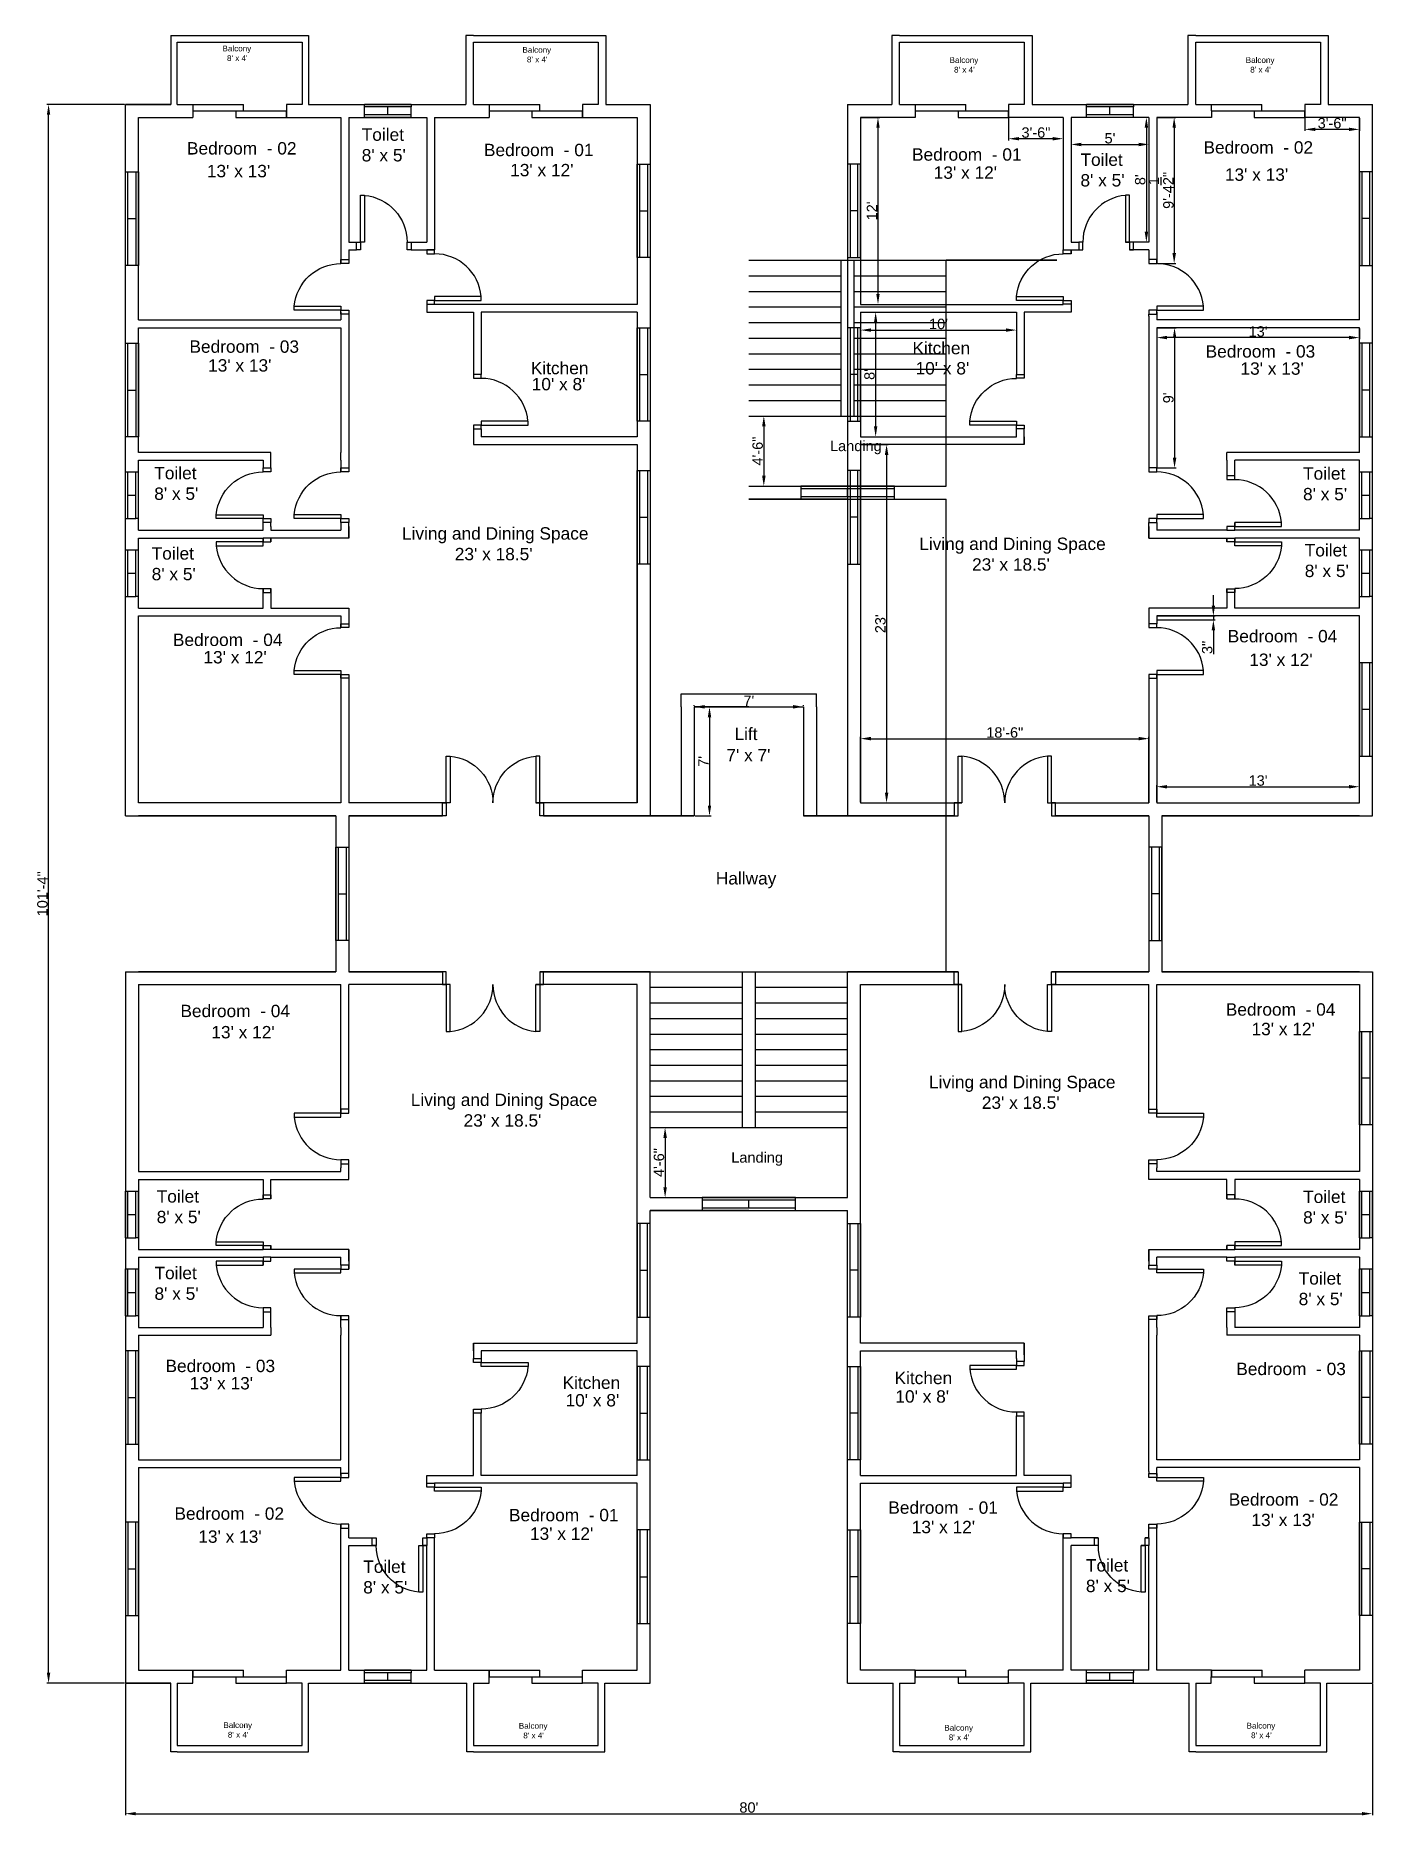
# Model space of a CAD drawing. Header units: inches. Extents: x 61297 to 163996, y 9483 to 32239.
# Drawn here: x 72925 to 73954, y 11043 to 12414 of the extents above; entities that cross this region are included whole.
import ezdxf

# ---------------------------------------------------------------- set-up
doc = ezdxf.new("R2010")
doc.units = ezdxf.units.IN
for name, color, linetype in [('door', 80, 'Continuous'), ('Doors', 230, 'Continuous'), ('Toiler Window', 30, 'Continuous'), ('Windows', 30, 'Continuous')]:
    doc.layers.add(name, color=color, linetype=linetype)
doc.styles.get("Standard").update_dxf_attribs({"font": 'arial.ttf'})
doc.dimstyles.new('ISO-25', dxfattribs={"dimtxt": 8, "dimasz": 8, "dimexe": 1.25, "dimexo": 0.625, "dimtad": 1, "dimlunit": 4, "dimtxsty": 'Standard', "dimcen": 2.5, "dimadec": 0, "dimazin": 0, "dimtfac": 1, "dimtmove": 0, "dimatfit": 3, "dimfxl": 1, "dimarcsym": 0})

msp = doc.modelspace()

# ---------------------------------------------------------------- texts
at = {"attachment_point": 1}
for s, width, gutter_width, heights, insert, char_height in [("Balcony\\P  8' x 4'", 24.54438, 22.24, [14.054], (73068.803, 12406.334), 4.4479), ("Balcony\\P  8' x 4'", 24.23379, 22.24, [14.054], (73299.695, 12405.269), 4.4479), ("Balcony\\P  8' x 4'", 115.87872, 22.24, [14.054], (73628.515, 12397.391), 4.4479), ("Balcony\\P  8' x 4'", 115.87872, 22.24, [14.054], (73856.515, 12397.391), 4.4479), ("Toilet\\P8' x 5'", 248.33103, 47.66, [30.118], (73175.959, 12342.529), 9.532), ('Bedroom  - 02', 248.33103, 47.66, [30.118], (73041.429, 12331.97), 9.53198), ('Bedroom  - 01', 248.33103, 47.66, [30.118], (73270.045, 12330.697), 9.53198), ('Bedroom  - 01', 248.33103, 47.66, [30.118], (73599.591, 12327.212), 9.53198), ('Bedroom  - 02', 248.33103, 47.66, [30.118], (73823.973, 12332.683), 9.53198), ("13' x 13'", 248.33103, 47.66, [30.118], (73056.756, 12314.462), 9.532), ("13' x 12'", 248.33103, 47.66, [30.118], (73290.25, 12315.209), 9.532), ("13' x 12'", 248.33103, 47.66, [30.118], (73616.313, 12313.269), 9.532), ("Toilet\\P8' x 5'", 248.33103, 47.66, [30.118], (73729.273, 12323.219), 9.532), ("13' x 13'", 248.33103, 47.66, [30.118], (73840.437, 12311.727), 9.532), ('Bedroom  - 03', 248.33103, 47.66, [30.118], (73043.339, 12179.266), 9.53198), ('^IKitchen', 248.33103, 47.66, [30.118], (73561.819, 12178.128), 9.532), ('Bedroom  - 03', 248.33103, 47.66, [30.118], (73825.622, 12175.56), 9.53198), ("13' x 13'", 248.33103, 47.66, [30.118], (73057.717, 12164.781), 9.532), ('^IKitchen', 248.33103, 47.66, [30.118], (73268.005, 12162.714), 9.532), ("10' x 8'", 248.33103, 47.66, [30.118], (73602.318, 12162.572), 9.532), ("13' x 13'", 248.33103, 47.66, [30.118], (73852.451, 12162.358), 9.532), ("10' x 8'", 248.33103, 47.66, [30.118], (73306.828, 12150.324), 9.532), ("Toilet\\P8' x 5'", 248.33103, 47.66, [30.118], (73016.252, 12081.847), 9.532), ("Toilet\\P8' x 5'", 248.33103, 47.66, [30.118], (73900.625, 12081.522), 9.532), ("Living and Dining Space\\P           23' x 18.5'", 248.33103, 47.66, [30.118], (73605.138, 12027.337), 9.53198), ("Toilet\\P8' x 5'", 248.33103, 47.66, [30.118], (73901.929, 12022.393), 9.532), ("Toilet\\P8' x 5'", 248.33103, 47.66, [30.118], (73014.271, 12019.939), 9.532), ('Bedroom  - 04', 248.33103, 47.66, [30.118], (73030.605, 11953.419), 9.53198), ('Bedroom  - 04', 248.33103, 47.66, [30.118], (73842.65, 11956.227), 9.53198), ("13' x 12'", 248.33103, 47.66, [30.118], (73054.106, 11940.006), 9.532), ("13' x 12'", 248.33103, 47.66, [30.118], (73859.256, 11938.061), 9.532), ('Lift', 248.33103, 47.66, [30.118], (73462.923, 11880.967), 9.532), ("7' x 7'", 248.33103, 47.66, [30.118], (73456.67, 11864.558), 9.532), ('Hallway', 248.33103, 47.66, [30.118], (73448.548, 11769.709), 9.532), ('Bedroom  - 04', 248.33103, 47.66, [30.118], (73036.398, 11667.534), 9.53198), ('Bedroom  - 04', 248.33103, 47.66, [30.118], (73841.168, 11668.682), 9.53198), ("13' x 12'", 248.33103, 47.66, [30.118], (73860.971, 11653.646), 9.532), ("13' x 12'", 248.33103, 47.66, [30.118], (73060.206, 11651.202), 9.532), ("Toilet\\P8' x 5'", 248.33103, 47.66, [30.118], (73018.14, 11524.727), 9.532), ("Toilet\\P8' x 5'", 248.33103, 47.66, [30.118], (73900.665, 11524.416), 9.532), ("Toilet\\P8' x 5'", 248.33103, 47.66, [30.118], (73016.436, 11465.713), 9.532), ("Toilet\\P8' x 5'", 248.33103, 47.66, [30.118], (73897.266, 11461.567), 9.532), ('Bedroom  - 03', 248.33103, 47.66, [30.118], (73024.902, 11394.146), 9.53198), ('Bedroom  - 03', 248.33103, 47.66, [30.118], (73849.215, 11391.849), 9.53198), ("13' x 13", 248.33103, 47.66, [30.118], (73043.56, 11380.803), 9.532), ("13' x 13'", 248.33103, 47.66, [30.118], (73043.56, 11380.803), 9.532), ('^IKitchen', 248.33103, 47.66, [30.118], (73292.416, 11381.228), 9.532), ('^IKitchen', 248.33103, 47.66, [30.118], (73547.993, 11384.867), 9.532), ("10' x 8'", 248.33103, 47.66, [30.118], (73332.869, 11367.703), 9.532), ("10' x 8'", 248.33103, 47.66, [30.118], (73586.797, 11370.607), 9.532), ('Bedroom  - 01', 248.33103, 47.66, [30.118], (73581.341, 11285.022), 9.53198), ('Bedroom  - 02', 248.33103, 47.66, [30.118], (73843.467, 11291.273), 9.53198), ('Bedroom  - 02', 248.33103, 47.66, [30.118], (73031.801, 11280.427), 9.53198), ('Bedroom  - 01', 248.33103, 47.66, [30.118], (73289.326, 11279.25), 9.53198), ("13' x 12'", 248.33103, 47.66, [30.118], (73599.41, 11270.064), 9.532), ("13' x 13'", 248.33103, 47.66, [30.118], (73860.88, 11275.513), 9.532), ("13' x 13'", 248.33103, 47.66, [30.118], (73050.169, 11262.681), 9.532), ("13' x 12'", 248.33103, 47.66, [30.118], (73305.49, 11264.932), 9.532), ("Toilet\\P8' x 5'", 248.33103, 47.66, [30.118], (73733.475, 11240.546), 9.532), ("Toilet\\P8' x 5'", 248.33103, 47.66, [30.118], (73177.115, 11239.511), 9.532), ("Balcony\\P  8' x 4'", 22.26537, 22.24, [14.054], (73069.479, 11114.931), 4.4479), ("Balcony\\P  8' x 4'", 26.02852, 22.24, [14.054], (73296.896, 11114.371), 4.4479), ("Balcony\\P  8' x 4'", 23.49827, 22.24, [14.054], (73624.479, 11112.901), 4.4479), ("Balcony\\P  8' x 4'", 115.87872, 22.24, [14.054], (73857.162, 11114.497), 4.4479)]:
    msp.add_mtext_dynamic_manual_height_columns(s, width=width, gutter_width=gutter_width, heights=heights, dxfattribs=dict(at, insert=insert, char_height=char_height))
for s, insert, char_height, width in [('Landing\\P\\P         ', (73536.481, 12101.965), 8, 125.21501), ("Living and Dining Space\\P           23' x 18.5'\\P", (73206.932, 12035.348), 9.53198, 149.19344), ("Living and Dining Space\\P           23' x 18.5'\\P", (73612.643, 11612.807), 9.53198, 149.19344), ("Living and Dining Space\\P           23' x 18.5'\\P", (73213.723, 11599.108), 9.53198, 149.19344), ('Landing\\P\\P         ', (73460.481, 11553.965), 8, 125.21501)]:
    msp.add_mtext(s, dxfattribs=dict(at, insert=insert, char_height=char_height, width=width))

# ---------------------------------------------------------------- blocks, each defined once
blk = doc.blocks.new('Door_Sing')
at = {"layer": 'Doors'}
for points in [[(-3, 6), (-3, 42), (-6, 42), (-6, 6), (-3, 6)], [(-39, 0), (-39, 6), (-42, 6), (-42, 0), (-39, 0)]]:
    blk.add_lwpolyline(points, dxfattribs=at)
blk.add_lwpolyline([(-3, 0), (0, 0), (0, 6), (-3, 6)], close=True, dxfattribs=at)
blk.add_arc((-2.8, 6), 36.1, 95.0198, 180, dxfattribs=at)
blk = doc.blocks.new('Window_Large')
at = {"layer": 'Windows'}
for p, q in [((72, 10), (0, 10)), ((0, 10), (0, 0)), ((72, 8), (0, 8)), ((0, 2), (72, 2)), ((0, 0), (72, 0)), ((36, 8), (36, 2)), ((72, 0), (72, 10))]:
    blk.add_line(p, q, dxfattribs=at)
blk = doc.blocks.new('*D282')
at = {"color": 0, "lineweight": -2, "transparency": 16777216}
for p, q in [((73398.6, 11573), (73410.8, 11573)), ((73409.5, 11565), (73409.5, 11527)), ((73398.6, 11519), (73410.8, 11519))]:
    blk.add_line(p, q, dxfattribs=at)
at = {"color": 0, "transparency": 16777216}
for points in [[(73408.2, 11565), (73410.9, 11565), (73409.5, 11573)], [(73408.2, 11527), (73410.9, 11527), (73409.5, 11519)]]:
    blk.add_solid(points, dxfattribs=at)
at = {"color": 0, "transparency": 16777216, "insert": (73404.8, 11546), "char_height": 8, "attachment_point": 5, "rotation": 90}
blk.add_mtext('4\'-6"', dxfattribs=at)
blk = doc.blocks.new('*D284')
at = {"color": 0, "lineweight": -2, "transparency": 16777216}
for p, q in [((73560.6, 12351), (73574.7, 12351)), ((73573.4, 12343), (73573.4, 12215)), ((73560.6, 12207), (73574.7, 12207))]:
    blk.add_line(p, q, dxfattribs=at)
at = {"color": 0, "transparency": 16777216}
for points in [[(73572.1, 12343), (73574.7, 12343), (73573.4, 12351)], [(73572.1, 12215), (73574.7, 12215), (73573.4, 12207)]]:
    blk.add_solid(points, dxfattribs=at)
at = {"color": 0, "transparency": 16777216, "insert": (73568.8, 12279), "char_height": 8, "attachment_point": 5, "rotation": 90}
blk.add_mtext("12'", dxfattribs=at)
blk = doc.blocks.new('*D285')
at = {"color": 0, "lineweight": -2, "transparency": 16777216}
for p, q in [((73674, 12350.4), (73674, 12333.3)), ((73716, 12350.4), (73716, 12333.3)), ((73708, 12334.6), (73682, 12334.6))]:
    blk.add_line(p, q, dxfattribs=at)
at = {"color": 0, "transparency": 16777216}
for points in [[(73682, 12335.9), (73682, 12333.3), (73674, 12334.6)], [(73708, 12335.9), (73708, 12333.3), (73716, 12334.6)]]:
    blk.add_solid(points, dxfattribs=at)
at = {"color": 0, "transparency": 16777216, "insert": (73695, 12339.3), "char_height": 8, "attachment_point": 5}
blk.add_mtext('3\'-6"', dxfattribs=at)
blk = doc.blocks.new('*D286')
at = {"color": 0, "lineweight": -2, "transparency": 16777216}
for p, q in [((73902, 12350.4), (73902, 12340.6)), ((73936, 12341.8), (73910, 12341.8)), ((73944, 12350.4), (73944, 12340.6))]:
    blk.add_line(p, q, dxfattribs=at)
at = {"color": 0, "transparency": 16777216}
for points in [[(73910, 12343.1), (73910, 12340.5), (73902, 12341.8)], [(73936, 12343.1), (73936, 12340.5), (73944, 12341.8)]]:
    blk.add_solid(points, dxfattribs=at)
at = {"color": 0, "transparency": 16777216, "insert": (73923, 12346.5), "char_height": 8, "attachment_point": 5}
blk.add_mtext('3\'-6"', dxfattribs=at)
blk = doc.blocks.new('*D287')
at = {"color": 0, "lineweight": -2, "transparency": 16777216}
for p, q in [((73788.6, 12351), (73802.7, 12351)), ((73801.4, 12343), (73801.4, 12246.5)), ((73788.6, 12238.5), (73802.7, 12238.5))]:
    blk.add_line(p, q, dxfattribs=at)
at = {"color": 0, "transparency": 16777216}
for points in [[(73800.1, 12343), (73802.8, 12343), (73801.4, 12351)], [(73800.1, 12246.5), (73802.8, 12246.5), (73801.4, 12238.5)]]:
    blk.add_solid(points, dxfattribs=at)
at = {"color": 0, "transparency": 16777216, "insert": (73791.4, 12294.8), "char_height": 8, "attachment_point": 5, "rotation": 90}
blk.add_mtext('9\'-4{\\H1x;\\S1/2;}"', dxfattribs=at)
blk = doc.blocks.new('*D288')
at = {"color": 0, "lineweight": -2, "transparency": 16777216}
for p, q in [((73560.6, 12201), (73572.8, 12201)), ((73571.6, 12193), (73571.6, 12113)), ((73560.6, 12105), (73572.8, 12105))]:
    blk.add_line(p, q, dxfattribs=at)
at = {"color": 0, "transparency": 16777216}
for points in [[(73570.3, 12193), (73572.9, 12193), (73571.6, 12201)], [(73570.3, 12113), (73572.9, 12113), (73571.6, 12105)]]:
    blk.add_solid(points, dxfattribs=at)
at = {"color": 0, "transparency": 16777216, "insert": (73566.9, 12153), "char_height": 8, "attachment_point": 5, "rotation": 90}
blk.add_mtext("8'", dxfattribs=at)
blk = doc.blocks.new('*D289')
at = {"color": 0, "lineweight": -2, "transparency": 16777216}
for p, q in [((73560, 12200.4), (73560, 12186)), ((73568, 12187.2), (73672, 12187.2)), ((73680, 12200.4), (73680, 12186))]:
    blk.add_line(p, q, dxfattribs=at)
at = {"color": 0, "transparency": 16777216}
for points in [[(73568, 12188.5), (73568, 12185.9), (73560, 12187.2)], [(73672, 12188.5), (73672, 12185.9), (73680, 12187.2)]]:
    blk.add_solid(points, dxfattribs=at)
at = {"color": 0, "transparency": 16777216, "insert": (73620, 12191.9), "char_height": 8, "attachment_point": 5}
blk.add_mtext("10'", dxfattribs=at)
blk = doc.blocks.new('*D290')
at = {"color": 0, "lineweight": -2, "transparency": 16777216}
for p, q in [((73788, 12188.4), (73788, 12180.2)), ((73944, 12188.4), (73944, 12180.2)), ((73936, 12181.4), (73796, 12181.4))]:
    blk.add_line(p, q, dxfattribs=at)
at = {"color": 0, "transparency": 16777216}
for points in [[(73796, 12182.8), (73796, 12180.1), (73788, 12181.4)], [(73936, 12182.8), (73936, 12180.1), (73944, 12181.4)]]:
    blk.add_solid(points, dxfattribs=at)
at = {"color": 0, "transparency": 16777216, "insert": (73866, 12186.1), "char_height": 8, "attachment_point": 5}
blk.add_mtext("13'", dxfattribs=at)
blk = doc.blocks.new('*D291')
at = {"color": 0, "lineweight": -2, "transparency": 16777216}
for p, q in [((73788.6, 12189), (73803, 12189)), ((73801.7, 12181), (73801.7, 12089)), ((73788.6, 12081), (73803, 12081))]:
    blk.add_line(p, q, dxfattribs=at)
at = {"color": 0, "transparency": 16777216}
for points in [[(73800.4, 12181), (73803.1, 12181), (73801.7, 12189)], [(73800.4, 12089), (73803.1, 12089), (73801.7, 12081)]]:
    blk.add_solid(points, dxfattribs=at)
at = {"color": 0, "transparency": 16777216, "insert": (73797, 12135), "char_height": 8, "attachment_point": 5, "rotation": 90}
blk.add_mtext("9'", dxfattribs=at)
blk = doc.blocks.new('*D292')
at = {"color": 0, "lineweight": -2, "transparency": 16777216}
for p, q in [((73831.6, 11975), (73831.6, 11983)), ((73788.6, 11967), (73832.9, 11967)), ((73788.6, 11964), (73832.9, 11964)), ((73831.6, 11967), (73831.6, 11964)), ((73831.6, 11956), (73831.6, 11937.6))]:
    blk.add_line(p, q, dxfattribs=at)
at = {"color": 0, "transparency": 16777216}
for points in [[(73830.3, 11975), (73832.9, 11975), (73831.6, 11967)], [(73830.3, 11956), (73832.9, 11956), (73831.6, 11964)]]:
    blk.add_solid(points, dxfattribs=at)
at = {"color": 0, "transparency": 16777216, "insert": (73826.9, 11942.8), "char_height": 8, "attachment_point": 5, "rotation": 90}
blk.add_mtext('3"', dxfattribs=at)
blk = doc.blocks.new('*D293')
at = {"color": 0, "lineweight": -2, "transparency": 16777216}
for p, q in [((73788, 11823.7), (73788, 11836.7)), ((73796, 11835.5), (73936, 11835.5)), ((73944, 11823.7), (73944, 11836.7))]:
    blk.add_line(p, q, dxfattribs=at)
at = {"color": 0, "transparency": 16777216}
for points in [[(73796, 11836.8), (73796, 11834.1), (73788, 11835.5)], [(73936, 11836.8), (73936, 11834.1), (73944, 11835.5)]]:
    blk.add_solid(points, dxfattribs=at)
at = {"color": 0, "transparency": 16777216, "insert": (73866, 11840.2), "char_height": 8, "attachment_point": 5}
blk.add_mtext("13'", dxfattribs=at)
blk = doc.blocks.new('*D294')
at = {"color": 0, "lineweight": -2, "transparency": 16777216}
for p, q in [((73560.6, 12099), (73581.3, 12099)), ((73580, 12091), (73580, 11831)), ((73560.6, 11823), (73581.3, 11823))]:
    blk.add_line(p, q, dxfattribs=at)
at = {"color": 0, "transparency": 16777216}
for points in [[(73578.7, 12091), (73581.4, 12091), (73580, 12099)], [(73578.7, 11831), (73581.4, 11831), (73580, 11823)]]:
    blk.add_solid(points, dxfattribs=at)
at = {"color": 0, "transparency": 16777216, "insert": (73575.3, 11961), "char_height": 8, "attachment_point": 5, "rotation": 90}
blk.add_mtext("23'", dxfattribs=at)
blk = doc.blocks.new('Toilet Window')
for p, q in [((82016.8, 16081.4), (82016.8, 16117.4)), ((82016.8, 16117.4), (82026.8, 16117.4)), ((82018.8, 16081.4), (82018.8, 16117.4)), ((82024.8, 16081.4), (82024.8, 16117.4)), ((82026.8, 16081.4), (82026.8, 16117.4)), ((82018.8, 16099.4), (82024.8, 16099.4)), ((82016.8, 16081.4), (82018.8, 16081.4)), ((82018.8, 16081.4), (82024.8, 16081.4)), ((82026.8, 16081.4), (82024.8, 16081.4))]:
    blk.add_line(p, q)
blk = doc.blocks.new('*D301')
at = {"color": 0, "lineweight": -2, "transparency": 16777216}
for p, q in [((73722, 12350.4), (73722, 12328.9)), ((73782, 12350.4), (73782, 12328.9)), ((73730, 12330.2), (73774, 12330.2))]:
    blk.add_line(p, q, dxfattribs=at)
at = {"color": 0, "transparency": 16777216}
for points in [[(73730, 12331.5), (73730, 12328.8), (73722, 12330.2)], [(73774, 12331.5), (73774, 12328.8), (73782, 12330.2)]]:
    blk.add_solid(points, dxfattribs=at)
at = {"color": 0, "transparency": 16777216, "insert": (73752, 12334.9), "char_height": 8, "attachment_point": 5}
blk.add_mtext("5'", dxfattribs=at)
blk = doc.blocks.new('*D302')
at = {"color": 0, "lineweight": -2, "transparency": 16777216}
for p, q in [((73781.4, 12351), (73778.8, 12351)), ((73780, 12343), (73780, 12263)), ((73781.4, 12255), (73778.8, 12255))]:
    blk.add_line(p, q, dxfattribs=at)
at = {"color": 0, "transparency": 16777216}
for points in [[(73778.7, 12343), (73781.4, 12343), (73780, 12351)], [(73778.7, 12263), (73781.4, 12263), (73780, 12255)]]:
    blk.add_solid(points, dxfattribs=at)
at = {"color": 0, "transparency": 16777216, "insert": (73775.3, 12303), "char_height": 8, "attachment_point": 5, "rotation": 90}
blk.add_mtext("8'", dxfattribs=at)
blk = doc.blocks.new('*D296')
at = {"color": 0, "lineweight": -2, "transparency": 16777216}
for p, q in [((72993.4, 12361), (72933.6, 12361)), ((72934.9, 11153), (72934.9, 12353)), ((72993.4, 11145), (72933.6, 11145))]:
    blk.add_line(p, q, dxfattribs=at)
at = {"color": 0, "transparency": 16777216}
for points in [[(72933.6, 12353), (72936.2, 12353), (72934.9, 12361)], [(72933.6, 11153), (72936.2, 11153), (72934.9, 11145)]]:
    blk.add_solid(points, dxfattribs=at)
at = {"color": 0, "transparency": 16777216, "insert": (72930.2, 11753), "char_height": 8, "attachment_point": 5, "rotation": 90}
blk.add_mtext('101\'-4"', dxfattribs=at)
blk = doc.blocks.new('*D297')
at = {"color": 0, "lineweight": -2, "transparency": 16777216}
for p, q in [((72994, 11144.4), (72994, 11043.3)), ((73954, 11144.4), (73954, 11043.3)), ((73002, 11044.5), (73946, 11044.5))]:
    blk.add_line(p, q, dxfattribs=at)
at = {"color": 0, "transparency": 16777216}
for points in [[(73002, 11045.8), (73002, 11043.2), (72994, 11044.5)], [(73946, 11045.8), (73946, 11043.2), (73954, 11044.5)]]:
    blk.add_solid(points, dxfattribs=at)
at = {"color": 0, "transparency": 16777216, "insert": (73474, 11049.2), "char_height": 8, "attachment_point": 5}
blk.add_mtext("80'", dxfattribs=at)
blk = doc.blocks.new('*D298')
at = {"color": 0, "lineweight": -2, "transparency": 16777216}
for p, q in [((73432.6, 11897), (73445, 11897)), ((73443.7, 11889), (73443.7, 11821)), ((73432.6, 11813), (73445, 11813))]:
    blk.add_line(p, q, dxfattribs=at)
at = {"color": 0, "transparency": 16777216}
for points in [[(73442.4, 11889), (73445, 11889), (73443.7, 11897)], [(73442.4, 11821), (73445, 11821), (73443.7, 11813)]]:
    blk.add_solid(points, dxfattribs=at)
at = {"color": 0, "transparency": 16777216, "insert": (73439.1, 11855), "char_height": 8, "attachment_point": 5, "rotation": 90}
blk.add_mtext("7'", dxfattribs=at)
blk = doc.blocks.new('*D300')
at = {"color": 0, "lineweight": -2, "transparency": 16777216}
for p, q in [((73432, 11897.7), (73432, 11898.3)), ((73440, 11897), (73508, 11897)), ((73516, 11897.7), (73516, 11898.3))]:
    blk.add_line(p, q, dxfattribs=at)
at = {"color": 0, "transparency": 16777216}
for points in [[(73440, 11898.4), (73440, 11895.7), (73432, 11897)], [(73508, 11898.4), (73508, 11895.7), (73516, 11897)]]:
    blk.add_solid(points, dxfattribs=at)
at = {"color": 0, "transparency": 16777216, "insert": (73474, 11901.7), "char_height": 8, "attachment_point": 5}
blk.add_mtext("7'", dxfattribs=at)
blk = doc.blocks.new('*D295')
at = {"color": 0, "lineweight": -2, "transparency": 16777216}
for p, q in [((73560, 11823.7), (73560, 11873.8)), ((73568, 11872.5), (73774, 11872.5)), ((73782, 11823.7), (73782, 11873.8))]:
    blk.add_line(p, q, dxfattribs=at)
at = {"color": 0, "transparency": 16777216}
for points in [[(73568, 11873.9), (73568, 11871.2), (73560, 11872.5)], [(73774, 11873.9), (73774, 11871.2), (73782, 11872.5)]]:
    blk.add_solid(points, dxfattribs=at)
at = {"color": 0, "transparency": 16777216, "insert": (73671, 11877.2), "char_height": 8, "attachment_point": 5}
blk.add_mtext('18\'-6"', dxfattribs=at)
blk = doc.blocks.new('*D534')
at = {"color": 0, "lineweight": -2, "transparency": 16777216}
for p, q in [((73474.6, 12121), (73486.8, 12121)), ((73485.5, 12113), (73485.5, 12075)), ((73474.6, 12067), (73486.8, 12067))]:
    blk.add_line(p, q, dxfattribs=at)
at = {"color": 0, "transparency": 16777216}
for points in [[(73484.2, 12113), (73486.9, 12113), (73485.5, 12121)], [(73484.2, 12075), (73486.9, 12075), (73485.5, 12067)]]:
    blk.add_solid(points, dxfattribs=at)
at = {"color": 0, "transparency": 16777216, "insert": (73480.8, 12094), "char_height": 8, "attachment_point": 5, "rotation": 90}
blk.add_mtext('4\'-6"', dxfattribs=at)

# ---------------------------------------------------------------- dimensions: what is measured, and where the dimension line sits
for base, p1, p2, picture, middle in [((72934.884, 12361.026), (72994.005, 11145.026), (72994.005, 12361.026), '*D296', (72930.174, 11753.026)), ((73573.414, 12207.026), (73560.005, 12351.026), (73560.005, 12207.026), '*D284', (73568.773, 12279.026)), ((73780.046, 12255.026), (73782.005, 12351.026), (73782.005, 12255.026), '*D302', (73775.336, 12303.026)), ((73801.438, 12238.514), (73788.005, 12351.026), (73788.005, 12238.514), '*D287', (73791.378, 12294.77)), ((73571.594, 12105.026), (73560.005, 12201.026), (73560.005, 12105.026), '*D288', (73566.885, 12153.026)), ((73801.732, 12081.026), (73788.005, 12189.026), (73788.005, 12081.026), '*D291', (73797.023, 12135.026)), ((73485.543, 12067.026), (73474.005, 12121.026), (73474.005, 12067.026), '*D534', (73480.834, 12094.026)), ((73580.035, 11823.026), (73560.005, 12099.026), (73560.005, 11823.026), '*D294', (73575.322, 11961.026)), ((73831.617, 11964.026), (73788.005, 11967.026), (73788.005, 11964.026), '*D292', (73826.904, 11942.806)), ((73443.707, 11813.026), (73432.005, 11897.026), (73432.005, 11813.026), '*D298', (73439.082, 11855.026)), ((73409.543, 11519.026), (73398.005, 11573.026), (73398.005, 11519.026), '*D282', (73404.834, 11546.026))]:
    dim = msp.add_linear_dim(base=base, p1=p1, p2=p2, angle=90, dimstyle='ISO-25')
    dim.commit()
    dim.dimension.update_dxf_attribs({"geometry": picture, "text_midpoint": middle})
for base, p1, p2, picture, middle in [((73901.982, 12341.813), (73944.005, 12351.026), (73901.982, 12351.026), '*D286', (73922.994, 12346.525)), ((73673.982, 12334.584), (73716.005, 12351.026), (73673.982, 12351.026), '*D285', (73694.994, 12339.296)), ((73782.005, 12330.169), (73722.005, 12351.026), (73782.005, 12351.026), '*D301', (73752.005, 12334.862)), ((73680.005, 12187.201), (73560.005, 12201.026), (73680.005, 12201.026), '*D289', (73620.005, 12191.91)), ((73788.005, 12181.438), (73944.005, 12189.026), (73788.005, 12189.026), '*D290', (73866.005, 12186.15)), ((73516.005, 11897.026), (73432.005, 11897.026), (73516.005, 11897.026), '*D300', (73474.005, 11901.651)), ((73782.005, 11872.526), (73560.005, 11823.026), (73782.005, 11823.026), '*D295', (73671.005, 11877.235)), ((73944.005, 11835.476), (73788.005, 11823.026), (73944.005, 11823.026), '*D293', (73866.005, 11840.188)), ((73954.005, 11044.5), (72994.005, 11145.026), (73954.005, 11145.026), '*D297', (73474.005, 11049.21))]:
    dim = msp.add_linear_dim(base=base, p1=p1, p2=p2, dimstyle='ISO-25')
    dim.commit()
    dim.dimension.update_dxf_attribs({"geometry": picture, "text_midpoint": middle})

# ---------------------------------------------------------------- linework, layer by layer
for p, q in [((73029.005, 12414.026), (73029.005, 12361.026)), ((73029.005, 12414.026), (73135.005, 12414.026)), ((73034.005, 12361.026), (73034.005, 12409.026)), ((73034.005, 12409.026), (73130.005, 12409.026)), ((73130.005, 12409.026), (73130.005, 12361.026)), ((73135.005, 12414.026), (73135.005, 12361.026)), ((73262.005, 12414.026), (73256.005, 12414.026)), ((73256.005, 12414.026), (73256.005, 12361.026)), ((73262.005, 12414.026), (73358.005, 12414.026)), ((73262.005, 12361.026), (73262.005, 12409.026)), ((73262.005, 12409.026), (73358.005, 12409.026)), ((73358.005, 12414.026), (73364.005, 12414.026)), ((73358.005, 12409.026), (73358.005, 12361.026)), ((73364.005, 12414.026), (73364.005, 12361.026)), ((73590.005, 12414.026), (73584.005, 12414.026)), ((73584.005, 12414.026), (73584.005, 12361.026)), ((73590.005, 12414.026), (73686.005, 12414.026)), ((73590.005, 12361.026), (73590.005, 12409.026)), ((73590.005, 12409.026), (73686.005, 12409.026)), ((73686.005, 12414.026), (73692.005, 12414.026)), ((73686.005, 12409.026), (73686.005, 12361.026)), ((73692.005, 12414.026), (73692.005, 12361.026)), ((73818.005, 12414.026), (73812.005, 12414.026)), ((73812.005, 12414.026), (73812.005, 12361.026)), ((73818.005, 12414.026), (73914.005, 12414.026)), ((73818.005, 12361.026), (73818.005, 12409.026)), ((73818.005, 12409.026), (73914.005, 12409.026)), ((73914.005, 12414.026), (73920.005, 12414.026)), ((73914.005, 12409.026), (73914.005, 12361.026)), ((73920.005, 12414.026), (73920.005, 12361.026)), ((72994.005, 11813.026), (72994.005, 12361.026)), ((73029.005, 12361.026), (72994.005, 12361.026)), ((72994.005, 12361.026), (73029.005, 12361.026)), ((73004.005, 12361.026), (73029.005, 12361.026)), ((73034.005, 12361.026), (73046.005, 12361.026)), ((73046.005, 12361.026), (73046.029, 12351.026)), ((73118.005, 12361.026), (73117.982, 12351.026)), ((73130.005, 12361.026), (73118.005, 12361.026)), ((73135.005, 12361.026), (73256.005, 12361.026)), ((73262.005, 12361.026), (73274.005, 12361.026)), ((73274.005, 12361.026), (73274.029, 12351.026)), ((73358.005, 12361.026), (73346.005, 12361.026)), ((73346.005, 12361.026), (73346.005, 12351.026)), ((73364.005, 12361.026), (73398.005, 12361.026)), ((73398.005, 12361.026), (73398.005, 11813.026)), ((73550.005, 12361.026), (73550.005, 11813.026)), ((73550.005, 12361.026), (73584.005, 12361.026)), ((73590.005, 12361.026), (73602.005, 12361.026)), ((73602.005, 12361.026), (73602.029, 12351.026)), ((73674.005, 12361.026), (73673.982, 12351.026)), ((73686.005, 12361.026), (73674.005, 12361.026)), ((73692.005, 12361.026), (73812.005, 12361.026)), ((73818.005, 12361.026), (73830.005, 12361.026)), ((73830.005, 12361.026), (73830.029, 12351.026)), ((73902.005, 12361.026), (73901.982, 12351.026)), ((73914.005, 12361.026), (73902.005, 12361.026)), ((73920.005, 12361.026), (73954.005, 12361.026)), ((73954.005, 11813.026), (73954.005, 12361.026)), ((73004.005, 12195.026), (73004.005, 12351.026)), ((73004.005, 12351.026), (73046.029, 12351.026)), ((73117.982, 12351.026), (73160.005, 12351.026)), ((73160.005, 12351.026), (73160.005, 12238.514)), ((73166.005, 12351.026), (73226.005, 12351.026)), ((73166.005, 12351.026), (73166.005, 12255.026)), ((73226.005, 12351.026), (73226.005, 12255.026)), ((73232.005, 12351.026), (73274.029, 12351.026)), ((73232.005, 12351.026), (73232.005, 12249.026)), ((73345.982, 12351.026), (73388.005, 12351.026)), ((73388.005, 12351.026), (73388.005, 12207.026)), ((73602.029, 12351.026), (73560.005, 12351.026)), ((73560.005, 12351.026), (73560.005, 12207.026)), ((73716.005, 12351.026), (73673.982, 12351.026)), ((73716.005, 12351.026), (73716.005, 12249.026)), ((73782.005, 12351.026), (73722.005, 12351.026)), ((73782.005, 12351.026), (73782.005, 12255.026)), ((73830.029, 12351.026), (73788.005, 12351.026)), ((73788.005, 12351.026), (73788.005, 12238.514)), ((73944.005, 12351.026), (73901.982, 12351.026)), ((73944.005, 12195.026), (73944.005, 12351.026)), ((73166.005, 12255.026), (73172.005, 12255.026)), ((73166.005, 12249.026), (73169.005, 12249.026)), ((73166.005, 12249.026), (73166.005, 12238.514)), ((73169.005, 12249.026), (73172.005, 12249.026)), ((73213.982, 12255.026), (73226.005, 12255.026)), ((73213.982, 12249.026), (73232.005, 12249.026)), ((73226.005, 12249.026), (73226.005, 12246.026)), ((73782.005, 12255.026), (73763.982, 12255.026)), ((73782.005, 12249.026), (73766.982, 12249.026)), ((73782.005, 12249.026), (73782.005, 12238.514)), ((73474.005, 12241.026), (73545.005, 12241.026)), ((73474.005, 12229.026), (73545.005, 12229.026)), ((73545.005, 12121.026), (73545.005, 12241.026)), ((73545.005, 12241.026), (73555.005, 12241.026)), ((73555.005, 12241.026), (73626.005, 12241.026)), ((73555.005, 12121.026), (73555.005, 12241.026)), ((73555.005, 12229.026), (73626.005, 12229.026)), ((73626.005, 12241.026), (73711.029, 12241.026)), ((73626.005, 12241.026), (73711.029, 12241.026)), ((73626.005, 12067.026), (73626.005, 12241.026)), ((73711.029, 12241.026), (73626.005, 12241.026)), ((73626.005, 12241.026), (73711.029, 12241.026)), ((73474.005, 12217.026), (73545.005, 12217.026)), ((73555.005, 12217.026), (73626.005, 12217.026)), ((73160.005, 12201.026), (73160.005, 12195.026)), ((73226.005, 12210.049), (73226.005, 12207.026)), ((73226.005, 12207.026), (73226.005, 12201.026)), ((73226.005, 12201.026), (73262.005, 12201.026)), ((73388.005, 12207.026), (73232.005, 12207.026)), ((73262.005, 12201.026), (73262.005, 12153.026)), ((73268.005, 12201.026), (73268.005, 12153.026)), ((73388.005, 12201.026), (73268.005, 12201.026)), ((73388.005, 12201.026), (73388.005, 12105.026)), ((73474.005, 12205.026), (73545.005, 12205.026)), ((73555.005, 12205.026), (73626.005, 12205.026)), ((73560.005, 12207.026), (73716.005, 12207.026)), ((73560.005, 12201.026), (73560.005, 12105.026)), ((73560.005, 12201.026), (73680.005, 12201.026)), ((73680.005, 12201.026), (73680.005, 12153.026)), ((73722.005, 12201.026), (73686.005, 12201.026)), ((73686.005, 12201.026), (73686.005, 12153.026)), ((73722.005, 12210.049), (73722.005, 12207.026)), ((73722.005, 12207.026), (73722.005, 12201.026)), ((73788.005, 12201.026), (73788.005, 12195.026)), ((73004.005, 12195.026), (73160.005, 12195.026)), ((73004.005, 12189.026), (73160.005, 12189.026)), ((73160.005, 12189.026), (73160.005, 12093.026)), ((73166.005, 12199.538), (73166.005, 12198.026)), ((73166.005, 12198.026), (73166.005, 12078.026)), ((73474.005, 12193.026), (73545.005, 12193.026)), ((73555.005, 12193.026), (73626.005, 12193.026)), ((73782.005, 12198.026), (73782.005, 12199.538)), ((73782.005, 12198.026), (73782.005, 12078.026)), ((73944.005, 12195.026), (73788.005, 12195.026)), ((73944.005, 12189.026), (73788.005, 12189.026)), ((73788.005, 12189.026), (73788.005, 12081.026)), ((73944.005, 12093.026), (73944.005, 12189.026)), ((73474.005, 12181.026), (73545.005, 12181.026)), ((73555.005, 12181.026), (73626.005, 12181.026)), ((73474.005, 12169.026), (73545.005, 12169.026)), ((73555.005, 12169.026), (73626.005, 12169.026)), ((73474.005, 12157.026), (73545.005, 12157.026)), ((73555.005, 12157.026), (73626.005, 12157.026)), ((73474.005, 12145.026), (73545.005, 12145.026)), ((73474.005, 12133.026), (73545.005, 12133.026)), ((73555.005, 12145.026), (73626.005, 12145.026)), ((73555.005, 12133.026), (73626.005, 12133.026)), ((73474.005, 12121.026), (73545.005, 12121.026)), ((73545.005, 12121.026), (73555.005, 12121.026)), ((73555.005, 12121.026), (73626.005, 12121.026)), ((73262.005, 12111.049), (73262.005, 12108.026)), ((73262.005, 12108.026), (73262.005, 12099.026)), ((73268.005, 12111.026), (73268.005, 12105.026)), ((73680.005, 12105.026), (73680.005, 12111.049)), ((73686.005, 12099.026), (73686.005, 12111.049)), ((73686.005, 12105.026), (73686.005, 12099.026)), ((73160.005, 12087.026), (73160.005, 12093.026)), ((73262.005, 12099.026), (73388.005, 12099.026)), ((73388.005, 12099.026), (73388.005, 11823.026)), ((73560.005, 12099.026), (73560.005, 11823.026)), ((73686.005, 12099.026), (73560.005, 12099.026)), ((73944.005, 12093.026), (73842.005, 12093.026)), ((73842.005, 12087.026), (73842.005, 12093.026)), ((73160.005, 12087.026), (73160.005, 12078.026)), ((73842.005, 12087.026), (73842.005, 12072.002)), ((73944.005, 12087.026), (73848.005, 12087.026)), ((73848.005, 12072.002), (73848.005, 12087.026)), ((73944.005, 12033.026), (73944.005, 12087.026)), ((73474.005, 12067.026), (73626.005, 12067.026)), ((73550.005, 12057.026), (73474.005, 12057.026)), ((73474.005, 12057.026), (73626.005, 12057.026)), ((73626.005, 11693.026), (73626.005, 12057.026)), ((73100.005, 12033.026), (73100.005, 12039.026)), ((73106.005, 12036.026), (73106.005, 12039.026)), ((73160.005, 12039.026), (73160.005, 12033.026)), ((73166.005, 12027.026), (73166.005, 12039.049)), ((73388.005, 11823.026), (73388.005, 12043.026)), ((73782.005, 12027.026), (73782.005, 12039.049)), ((73788.005, 12039.049), (73788.005, 12033.026)), ((73848.005, 12033.026), (73848.005, 12039.026)), ((73004.005, 12033.026), (73100.005, 12033.026)), ((73004.005, 11973.026), (73004.005, 12027.026)), ((73004.005, 12027.026), (73100.005, 12027.026)), ((73100.005, 12021.026), (73100.005, 12027.026)), ((73106.005, 12036.026), (73106.005, 12033.026)), ((73106.005, 12033.026), (73160.005, 12033.026)), ((73106.005, 12027.026), (73106.005, 12024.026)), ((73166.005, 12027.026), (73106.005, 12027.026)), ((73166.005, 12036.026), (73166.005, 12027.026)), ((73166.005, 12033.026), (73166.005, 12027.026)), ((73782.005, 12036.026), (73782.005, 12027.026)), ((73782.005, 12033.026), (73782.005, 12027.026)), ((73782.005, 12027.026), (73842.005, 12027.026)), ((73842.005, 12033.026), (73788.005, 12033.026)), ((73842.005, 12036.026), (73842.005, 12033.026)), ((73842.005, 12027.026), (73842.005, 12024.026)), ((73944.005, 12033.026), (73848.005, 12033.026)), ((73848.005, 12021.026), (73848.005, 12027.026)), ((73944.005, 12027.026), (73848.005, 12027.026)), ((73944.005, 11973.026), (73944.005, 12027.026)), ((73100.005, 11973.026), (73100.005, 11988.049)), ((73106.005, 11988.049), (73106.005, 11973.026)), ((73842.005, 11988.049), (73842.005, 11973.026)), ((73848.005, 11973.026), (73848.005, 11988.049)), ((73004.005, 11973.026), (73100.005, 11973.026)), ((73106.005, 11973.026), (73160.005, 11973.026)), ((73160.005, 11973.026), (73166.005, 11973.026)), ((73166.005, 11973.026), (73166.005, 11958.002)), ((73166.005, 11973.026), (73166.005, 11967.026)), ((73166.005, 11973.026), (73166.005, 11961.002)), ((73782.005, 11973.026), (73782.005, 11964.026)), ((73788.005, 11973.026), (73782.005, 11973.026)), ((73782.005, 11973.026), (73782.005, 11967.026)), ((73842.005, 11973.026), (73788.005, 11973.026)), ((73944.005, 11973.026), (73848.005, 11973.026)), ((73004.005, 11823.026), (73004.005, 11967.026)), ((73004.005, 11967.026), (73160.005, 11967.026)), ((73160.005, 11967.026), (73160.005, 11958.002)), ((73782.005, 11967.026), (73782.005, 11961.002)), ((73944.005, 11967.026), (73788.005, 11967.026)), ((73788.005, 11967.026), (73788.005, 11964.026)), ((73788.005, 11964.026), (73788.005, 11961.002)), ((73944.005, 11823.026), (73944.005, 11967.026)), ((73160.005, 11925.026), (73160.005, 11823.026)), ((73166.005, 11922.026), (73166.005, 11823.026)), ((73782.005, 11922.026), (73782.005, 11823.026)), ((73788.005, 11925.026), (73788.005, 11823.026)), ((73422.005, 11897.026), (73422.005, 11907.026)), ((73422.005, 11907.026), (73526.005, 11907.026)), ((73526.005, 11897.026), (73526.005, 11907.026)), ((73422.005, 11897.026), (73422.005, 11813.026)), ((73474.005, 11897.026), (73432.005, 11897.026)), ((73432.005, 11897.026), (73432.005, 11813.026)), ((73474.005, 11897.026), (73516.005, 11897.026)), ((73516.005, 11897.026), (73516.005, 11813.026)), ((73526.005, 11897.026), (73526.005, 11813.026)), ((73160.005, 11823.026), (73004.005, 11823.026)), ((73244.029, 11823.026), (73166.005, 11823.026)), ((73388.005, 11823.026), (73309.982, 11823.026)), ((73560.005, 11823.026), (73638.029, 11823.026)), ((73703.982, 11823.026), (73782.005, 11823.026)), ((73788.005, 11823.026), (73944.005, 11823.026)), ((72994.005, 11813.026), (73004.005, 11813.026)), ((73156.005, 11813.026), (73004.005, 11813.026)), ((73156.005, 11813.026), (73004.005, 11813.026)), ((73004.005, 11813.026), (73156.005, 11813.026)), ((73156.005, 11813.026), (73156.005, 11693.026)), ((73241.029, 11813.026), (73166.005, 11813.026)), ((73241.029, 11813.026), (73166.005, 11813.026)), ((73166.005, 11813.026), (73238.029, 11813.026)), ((73166.005, 11813.026), (73166.005, 11693.026)), ((73432.005, 11813.026), (73312.982, 11813.026)), ((73398.005, 11813.026), (73312.982, 11813.026)), ((73315.982, 11813.026), (73432.005, 11813.026)), ((73427.005, 11813.026), (73391.005, 11813.026)), ((73398.005, 11813.026), (73432.005, 11813.026)), ((73632.029, 11813.026), (73516.005, 11813.026)), ((73516.005, 11813.026), (73632.029, 11813.026)), ((73516.005, 11813.026), (73550.005, 11813.026)), ((73547.005, 11813.026), (73521.005, 11813.026)), ((73550.005, 11813.026), (73635.029, 11813.026)), ((73706.982, 11813.026), (73782.005, 11813.026)), ((73782.005, 11813.026), (73709.982, 11813.026)), ((73709.982, 11813.026), (73782.005, 11813.026)), ((73782.005, 11813.026), (73782.005, 11693.026)), ((73792.005, 11813.026), (73944.005, 11813.026)), ((73944.005, 11813.026), (73792.005, 11813.026)), ((73792.005, 11813.026), (73944.005, 11813.026)), ((73792.005, 11813.026), (73792.005, 11693.026)), ((73944.005, 11813.026), (73954.005, 11813.026)), ((72994.005, 11693.026), (72994.005, 11145.026)), ((72994.005, 11693.026), (73004.005, 11693.026)), ((73156.005, 11693.026), (73004.005, 11693.026)), ((73156.005, 11693.026), (73004.005, 11693.026)), ((73156.005, 11693.026), (73004.005, 11693.026)), ((73004.005, 11693.026), (73156.005, 11693.026)), ((73004.005, 11683.026), (73004.005, 11539.026)), ((73004.005, 11683.026), (73160.005, 11683.026)), ((73160.005, 11581.026), (73160.005, 11683.026)), ((73241.029, 11693.026), (73166.005, 11693.026)), ((73238.029, 11693.026), (73166.005, 11693.026)), ((73238.029, 11693.026), (73166.005, 11693.026)), ((73166.005, 11693.026), (73238.029, 11693.026)), ((73166.005, 11584.026), (73166.005, 11683.026)), ((73244.029, 11683.026), (73166.005, 11683.026)), ((73388.005, 11683.026), (73309.982, 11683.026)), ((73398.005, 11693.026), (73312.982, 11693.026)), ((73398.005, 11693.026), (73312.982, 11693.026)), ((73398.005, 11693.026), (73312.982, 11693.026)), ((73312.982, 11693.026), (73398.005, 11693.026)), ((73388.005, 11407.026), (73388.005, 11683.026)), ((73398.005, 11519.026), (73398.005, 11693.026)), ((73398.005, 11693.026), (73469.005, 11693.026)), ((73398.005, 11681.026), (73469.005, 11681.026)), ((73469.005, 11573.026), (73469.005, 11693.026)), ((73469.005, 11693.026), (73479.005, 11693.026)), ((73479.005, 11693.026), (73550.005, 11693.026)), ((73479.005, 11573.026), (73479.005, 11693.026)), ((73479.005, 11681.026), (73550.005, 11681.026)), ((73550.005, 11693.026), (73635.029, 11693.026)), ((73550.005, 11693.026), (73635.029, 11693.026)), ((73550.005, 11519.026), (73550.005, 11693.026)), ((73635.029, 11693.026), (73550.005, 11693.026)), ((73550.005, 11693.026), (73635.029, 11693.026)), ((73560.005, 11407.026), (73560.005, 11683.026)), ((73560.005, 11683.026), (73638.029, 11683.026)), ((73703.982, 11683.026), (73782.005, 11683.026)), ((73706.982, 11693.026), (73782.005, 11693.026)), ((73706.982, 11693.026), (73782.005, 11693.026)), ((73782.005, 11693.026), (73706.982, 11693.026)), ((73706.982, 11693.026), (73782.005, 11693.026)), ((73782.005, 11584.026), (73782.005, 11683.026)), ((73788.005, 11683.026), (73944.005, 11683.026)), ((73788.005, 11581.026), (73788.005, 11683.026)), ((73792.005, 11693.026), (73944.005, 11693.026)), ((73792.005, 11693.026), (73944.005, 11693.026)), ((73944.005, 11693.026), (73792.005, 11693.026)), ((73792.005, 11693.026), (73944.005, 11693.026)), ((73944.005, 11693.026), (73954.005, 11693.026)), ((73944.005, 11683.026), (73944.005, 11539.026)), ((73954.005, 11693.026), (73954.005, 11145.026)), ((73398.005, 11669.026), (73469.005, 11669.026)), ((73479.005, 11669.026), (73550.005, 11669.026)), ((73398.005, 11657.026), (73469.005, 11657.026)), ((73479.005, 11657.026), (73550.005, 11657.026)), ((73398.005, 11645.026), (73469.005, 11645.026)), ((73479.005, 11645.026), (73550.005, 11645.026)), ((73398.005, 11633.026), (73469.005, 11633.026)), ((73479.005, 11633.026), (73550.005, 11633.026)), ((73398.005, 11621.026), (73469.005, 11621.026)), ((73479.005, 11621.026), (73550.005, 11621.026)), ((73398.005, 11609.026), (73469.005, 11609.026)), ((73479.005, 11609.026), (73550.005, 11609.026)), ((73398.005, 11597.026), (73469.005, 11597.026)), ((73398.005, 11585.026), (73469.005, 11585.026)), ((73479.005, 11597.026), (73550.005, 11597.026)), ((73479.005, 11585.026), (73550.005, 11585.026)), ((73398.005, 11573.026), (73469.005, 11573.026)), ((73469.005, 11573.026), (73479.005, 11573.026)), ((73479.005, 11573.026), (73550.005, 11573.026)), ((73160.005, 11545.049), (73160.005, 11542.026)), ((73166.005, 11533.026), (73166.005, 11545.049)), ((73782.005, 11533.026), (73782.005, 11545.049)), ((73788.005, 11545.049), (73788.005, 11542.026)), ((73004.005, 11539.026), (73160.005, 11539.026)), ((73004.005, 11533.026), (73004.005, 11479.026)), ((73004.005, 11533.026), (73100.005, 11533.026)), ((73100.005, 11533.026), (73100.005, 11518.002)), ((73106.005, 11533.026), (73160.005, 11533.026)), ((73106.005, 11518.002), (73106.005, 11533.026)), ((73160.005, 11539.026), (73160.005, 11542.026)), ((73160.005, 11533.026), (73166.005, 11533.026)), ((73166.005, 11533.026), (73166.005, 11542.026)), ((73166.005, 11533.026), (73166.005, 11539.026)), ((73782.005, 11533.026), (73782.005, 11542.026)), ((73782.005, 11533.026), (73782.005, 11539.026)), ((73788.005, 11533.026), (73782.005, 11533.026)), ((73788.005, 11539.026), (73788.005, 11542.026)), ((73944.005, 11539.026), (73788.005, 11539.026)), ((73842.005, 11533.026), (73788.005, 11533.026)), ((73842.005, 11518.002), (73842.005, 11533.026)), ((73848.005, 11533.026), (73848.005, 11518.002)), ((73944.005, 11533.026), (73848.005, 11533.026)), ((73944.005, 11533.026), (73944.005, 11479.026)), ((73398.005, 11519.026), (73550.005, 11519.026)), ((73398.005, 11145.026), (73398.005, 11509.026)), ((73474.005, 11509.026), (73398.005, 11509.026)), ((73398.005, 11509.026), (73550.005, 11509.026)), ((73550.005, 11145.026), (73550.005, 11509.026)), ((73004.005, 11479.026), (73100.005, 11479.026)), ((73100.005, 11485.026), (73100.005, 11479.026)), ((73106.005, 11479.026), (73106.005, 11482.026)), ((73166.005, 11479.026), (73106.005, 11479.026)), ((73166.005, 11470.026), (73166.005, 11479.026)), ((73166.005, 11473.026), (73166.005, 11479.026)), ((73166.005, 11479.026), (73166.005, 11464.002)), ((73782.005, 11470.026), (73782.005, 11479.026)), ((73782.005, 11473.026), (73782.005, 11479.026)), ((73782.005, 11479.026), (73842.005, 11479.026)), ((73782.005, 11479.026), (73782.005, 11467.002)), ((73842.005, 11479.026), (73842.005, 11482.026)), ((73848.005, 11485.026), (73848.005, 11479.026)), ((73944.005, 11479.026), (73848.005, 11479.026)), ((73004.005, 11473.026), (73004.005, 11419.026)), ((73004.005, 11473.026), (73100.005, 11473.026)), ((73100.005, 11473.026), (73100.005, 11467.026)), ((73106.005, 11470.026), (73106.005, 11473.026)), ((73106.005, 11473.026), (73160.005, 11473.026)), ((73160.005, 11467.026), (73160.005, 11473.026)), ((73388.005, 11407.026), (73388.005, 11473.026)), ((73560.005, 11407.026), (73560.005, 11473.026)), ((73788.005, 11467.026), (73788.005, 11473.026)), ((73842.005, 11473.026), (73788.005, 11473.026)), ((73842.005, 11470.026), (73842.005, 11473.026)), ((73944.005, 11473.026), (73848.005, 11473.026)), ((73848.005, 11473.026), (73848.005, 11467.026)), ((73944.005, 11473.026), (73944.005, 11419.026)), ((73100.005, 11434.049), (73100.005, 11419.026)), ((73106.005, 11419.026), (73106.005, 11434.049)), ((73842.005, 11419.026), (73842.005, 11434.049)), ((73848.005, 11434.049), (73848.005, 11419.026)), ((73160.005, 11419.026), (73160.005, 11428.026)), ((73166.005, 11308.026), (73166.005, 11428.026)), ((73782.005, 11308.026), (73782.005, 11428.026)), ((73788.005, 11419.026), (73788.005, 11428.026)), ((73004.005, 11419.026), (73100.005, 11419.026)), ((73004.005, 11413.026), (73004.005, 11317.026)), ((73004.005, 11413.026), (73106.005, 11413.026)), ((73106.005, 11419.026), (73106.005, 11413.026)), ((73160.005, 11419.026), (73160.005, 11413.026)), ((73160.005, 11317.026), (73160.005, 11413.026)), ((73262.005, 11407.026), (73388.005, 11407.026)), ((73262.005, 11401.026), (73262.005, 11407.026)), ((73262.005, 11407.026), (73262.005, 11395.002)), ((73686.005, 11407.026), (73560.005, 11407.026)), ((73686.005, 11398.026), (73686.005, 11407.026)), ((73686.005, 11407.026), (73686.005, 11392.804)), ((73788.005, 11419.026), (73788.005, 11413.026)), ((73788.005, 11317.026), (73788.005, 11413.026)), ((73842.005, 11419.026), (73842.005, 11413.026)), ((73944.005, 11413.026), (73842.005, 11413.026)), ((73944.005, 11419.026), (73848.005, 11419.026)), ((73944.005, 11413.026), (73944.005, 11317.026)), ((73268.005, 11401.026), (73268.005, 11395.002)), ((73388.005, 11305.026), (73388.005, 11401.026)), ((73560.005, 11305.026), (73560.005, 11401.026)), ((73680.005, 11395.026), (73680.005, 11401.026)), ((73680.005, 11395.026), (73680.005, 11392.804)), ((73262.005, 11305.026), (73262.005, 11356.026)), ((73268.005, 11305.026), (73268.005, 11353.026)), ((73680.005, 11305.026), (73680.005, 11350.828)), ((73686.005, 11305.026), (73686.005, 11350.828)), ((73004.005, 11317.026), (73160.005, 11317.026)), ((73004.005, 11311.026), (73004.005, 11155.026)), ((73004.005, 11311.026), (73160.005, 11311.026)), ((73160.005, 11305.026), (73160.005, 11311.026)), ((73944.005, 11317.026), (73788.005, 11317.026)), ((73944.005, 11311.026), (73788.005, 11311.026)), ((73788.005, 11305.026), (73788.005, 11311.026)), ((73944.005, 11311.026), (73944.005, 11155.026)), ((73166.005, 11306.514), (73166.005, 11308.026)), ((73226.005, 11299.026), (73226.005, 11305.026)), ((73226.005, 11305.026), (73262.005, 11305.026)), ((73226.005, 11296.002), (73226.005, 11299.026)), ((73388.005, 11299.026), (73232.005, 11299.026)), ((73388.005, 11305.026), (73268.005, 11305.026)), ((73388.005, 11155.026), (73388.005, 11299.026)), ((73560.005, 11305.026), (73680.005, 11305.026)), ((73560.005, 11299.026), (73716.005, 11299.026)), ((73560.005, 11155.026), (73560.005, 11299.026)), ((73722.005, 11305.026), (73686.005, 11305.026)), ((73722.005, 11299.026), (73722.005, 11305.026)), ((73722.005, 11296.002), (73722.005, 11299.026)), ((73782.005, 11308.026), (73782.005, 11306.514)), ((73160.005, 11155.026), (73160.005, 11267.538)), ((73166.005, 11257.026), (73166.005, 11267.538)), ((73166.005, 11257.026), (73187.029, 11257.026)), ((73223.005, 11257.026), (73226.005, 11257.026)), ((73226.005, 11257.026), (73226.005, 11260.026)), ((73232.005, 11155.026), (73232.005, 11257.026)), ((73716.005, 11155.026), (73716.005, 11260.026)), ((73722.005, 11257.026), (73722.005, 11260.026)), ((73743.029, 11257.026), (73722.005, 11257.026)), ((73782.005, 11257.026), (73779.005, 11257.026)), ((73782.005, 11257.026), (73782.005, 11267.538)), ((73788.005, 11155.026), (73788.005, 11267.538)), ((73166.005, 11251.026), (73187.029, 11251.026)), ((73166.005, 11155.026), (73166.005, 11251.026)), ((73220.005, 11251.026), (73226.005, 11251.026)), ((73226.005, 11155.026), (73226.005, 11251.026)), ((73743.029, 11251.026), (73722.005, 11251.026)), ((73722.005, 11155.026), (73722.005, 11251.026)), ((73782.005, 11251.026), (73776.005, 11251.026)), ((73782.005, 11155.026), (73782.005, 11251.026)), ((73004.005, 11155.026), (73046.029, 11155.026)), ((73046.005, 11145.026), (73046.029, 11155.026)), ((73117.982, 11155.026), (73160.005, 11155.026)), ((73118.005, 11145.026), (73117.982, 11155.026)), ((73166.005, 11155.026), (73226.005, 11155.026)), ((73232.005, 11155.026), (73274.029, 11155.026)), ((73274.005, 11145.026), (73274.029, 11155.026)), ((73345.982, 11155.026), (73388.005, 11155.026)), ((73346.005, 11145.026), (73345.982, 11155.026)), ((73602.029, 11155.026), (73560.005, 11155.026)), ((73602.005, 11145.026), (73602.005, 11155.026)), ((73716.005, 11155.026), (73673.982, 11155.026)), ((73674.005, 11145.026), (73673.982, 11155.026)), ((73782.005, 11155.026), (73722.005, 11155.026)), ((73830.029, 11155.026), (73788.005, 11155.026)), ((73830.005, 11145.026), (73830.029, 11155.026)), ((73944.005, 11155.026), (73901.982, 11155.026)), ((73902.005, 11145.026), (73901.982, 11155.026)), ((73029.005, 11145.026), (72994.005, 11145.026)), ((72994.005, 11145.026), (73029.005, 11145.026)), ((73004.005, 11145.026), (73029.005, 11145.026)), ((73029.005, 11092.026), (73029.005, 11145.026)), ((73034.005, 11145.026), (73034.005, 11097.026)), ((73034.005, 11145.026), (73046.005, 11145.026)), ((73130.005, 11145.026), (73118.005, 11145.026)), ((73130.005, 11097.026), (73130.005, 11145.026)), ((73135.005, 11145.026), (73257.005, 11145.026)), ((73135.005, 11092.026), (73135.005, 11145.026)), ((73232.005, 11145.026), (73257.005, 11145.026)), ((73257.005, 11092.026), (73257.005, 11145.026)), ((73262.005, 11145.026), (73262.005, 11097.026)), ((73262.005, 11145.026), (73274.005, 11145.026)), ((73358.005, 11145.026), (73346.005, 11145.026)), ((73358.005, 11097.026), (73358.005, 11145.026)), ((73363.005, 11145.026), (73398.005, 11145.026)), ((73363.005, 11092.026), (73363.005, 11145.026)), ((73550.005, 11145.026), (73585.005, 11145.026)), ((73560.005, 11145.026), (73585.005, 11145.026)), ((73585.005, 11092.026), (73585.005, 11145.026)), ((73590.005, 11145.026), (73590.005, 11097.026)), ((73590.005, 11145.026), (73602.005, 11145.026)), ((73686.005, 11145.026), (73674.005, 11145.026)), ((73686.005, 11097.026), (73686.005, 11145.026)), ((73691.005, 11145.026), (73813.005, 11145.026)), ((73691.005, 11092.026), (73691.005, 11145.026)), ((73788.005, 11145.026), (73813.005, 11145.026)), ((73813.005, 11092.026), (73813.005, 11145.026)), ((73818.005, 11145.026), (73818.005, 11097.026)), ((73818.005, 11145.026), (73830.005, 11145.026)), ((73914.005, 11145.026), (73902.005, 11145.026)), ((73914.005, 11097.026), (73914.005, 11145.026)), ((73919.005, 11145.026), (73954.005, 11145.026)), ((73919.005, 11092.026), (73919.005, 11145.026)), ((73034.005, 11092.026), (73029.005, 11092.026)), ((73034.005, 11097.026), (73130.005, 11097.026)), ((73034.005, 11092.026), (73130.005, 11092.026)), ((73130.005, 11092.026), (73135.005, 11092.026)), ((73262.005, 11092.026), (73257.005, 11092.026)), ((73262.005, 11097.026), (73358.005, 11097.026)), ((73262.005, 11092.026), (73358.005, 11092.026)), ((73358.005, 11092.026), (73363.005, 11092.026)), ((73590.005, 11092.026), (73585.005, 11092.026)), ((73590.005, 11097.026), (73686.005, 11097.026)), ((73590.005, 11092.026), (73686.005, 11092.026)), ((73686.005, 11092.026), (73691.005, 11092.026)), ((73818.005, 11092.026), (73813.005, 11092.026)), ((73818.005, 11097.026), (73914.005, 11097.026)), ((73818.005, 11092.026), (73914.005, 11092.026)), ((73914.005, 11092.026), (73919.005, 11092.026))]:
    msp.add_line(p, q)
for points in [[(73722.005, 12351.026), (73722.005, 12255.026), (73728.005, 12255.026)], [(73722.005, 12246.026), (73722.005, 12249.026), (73725.005, 12249.026), (73728.005, 12249.026)], [(73106.005, 12081.002), (73106.005, 12087.026), (73106.005, 12093.026), (73004.005, 12093.026), (73004.005, 12189.026)], [(73388.005, 12105.026), (73268.005, 12105.026)], [(73560.005, 12105.026), (73680.005, 12105.026)], [(73004.005, 12033.026), (73004.005, 12087.026), (73100.005, 12087.026), (73100.005, 12081.002)], [(73388.005, 11401.026), (73268.005, 11401.026)], [(73560.005, 11401.026), (73680.005, 11401.026)]]:
    msp.add_lwpolyline(points)
at = {"layer": 'door'}
for p, q in [((73046.005, 12361.026), (73085.005, 12361.026)), ((73046.005, 12361.026), (73046.005, 12356.026)), ((73046.005, 12356.026), (73085.005, 12356.026)), ((73079.005, 12356.026), (73118.005, 12356.026)), ((73079.005, 12356.026), (73079.005, 12351.026)), ((73085.005, 12356.026), (73085.005, 12361.026)), ((73118.005, 12351.026), (73118.005, 12356.026)), ((73274.005, 12361.026), (73313.005, 12361.026)), ((73274.005, 12361.026), (73274.005, 12356.026)), ((73274.005, 12356.026), (73313.005, 12356.026)), ((73307.005, 12356.026), (73346.005, 12356.026)), ((73307.005, 12356.026), (73307.005, 12351.026)), ((73313.005, 12356.026), (73313.005, 12361.026)), ((73346.005, 12351.026), (73346.005, 12356.026)), ((73602.005, 12361.026), (73641.005, 12361.026)), ((73602.005, 12361.026), (73602.005, 12356.026)), ((73602.005, 12356.026), (73641.005, 12356.026)), ((73635.005, 12356.026), (73674.005, 12356.026)), ((73635.005, 12356.026), (73635.005, 12351.026)), ((73641.005, 12356.026), (73641.005, 12361.026)), ((73674.005, 12351.026), (73674.005, 12356.026)), ((73830.005, 12361.026), (73869.005, 12361.026)), ((73830.005, 12361.026), (73830.005, 12356.026)), ((73830.005, 12356.026), (73869.005, 12356.026)), ((73863.005, 12356.026), (73902.005, 12356.026)), ((73863.005, 12356.026), (73863.005, 12351.026)), ((73869.005, 12356.026), (73869.005, 12361.026)), ((73902.005, 12351.026), (73902.005, 12356.026)), ((73079.005, 12351.026), (73118.005, 12351.026)), ((73307.005, 12351.026), (73346.005, 12351.026)), ((73635.005, 12351.026), (73674.005, 12351.026)), ((73863.005, 12351.026), (73902.005, 12351.026)), ((73046.029, 11155.026), (73085.029, 11155.026)), ((73046.029, 11155.026), (73046.029, 11150.026)), ((73046.029, 11150.026), (73085.029, 11150.026)), ((73079.029, 11150.026), (73118.029, 11150.026)), ((73079.029, 11150.026), (73079.029, 11145.026)), ((73085.029, 11150.026), (73085.029, 11155.026)), ((73118.029, 11145.026), (73118.029, 11150.026)), ((73274.029, 11155.026), (73313.029, 11155.026)), ((73274.029, 11155.026), (73274.029, 11150.026)), ((73274.029, 11150.026), (73313.029, 11150.026)), ((73307.029, 11150.026), (73346.029, 11150.026)), ((73307.029, 11150.026), (73307.029, 11145.026)), ((73313.029, 11150.026), (73313.029, 11155.026)), ((73346.029, 11145.026), (73346.029, 11150.026)), ((73602.005, 11155.026), (73641.005, 11155.026)), ((73602.005, 11155.026), (73602.005, 11150.026)), ((73602.005, 11150.026), (73641.005, 11150.026)), ((73635.005, 11150.026), (73674.005, 11150.026)), ((73635.005, 11150.026), (73635.005, 11145.026)), ((73641.005, 11150.026), (73641.005, 11155.026)), ((73674.005, 11145.026), (73674.005, 11150.026)), ((73830.029, 11155.026), (73869.029, 11155.026)), ((73830.029, 11155.026), (73830.029, 11150.026)), ((73830.029, 11150.026), (73869.029, 11150.026)), ((73863.029, 11150.026), (73902.029, 11150.026)), ((73863.029, 11150.026), (73863.029, 11145.026)), ((73869.029, 11150.026), (73869.029, 11155.026)), ((73902.029, 11145.026), (73902.029, 11150.026)), ((73079.029, 11145.026), (73118.029, 11145.026)), ((73307.029, 11145.026), (73346.029, 11145.026)), ((73635.005, 11145.026), (73674.005, 11145.026)), ((73863.029, 11145.026), (73902.029, 11145.026))]:
    msp.add_line(p, q, dxfattribs=at)
at = {"layer": 'Doors'}
for p, q in [((73241.029, 11827.026), (73241.029, 11833.026)), ((73706.982, 11827.026), (73706.982, 11833.026)), ((73241.029, 11823.026), (73241.029, 11827.026)), ((73706.982, 11823.026), (73706.982, 11827.026)), ((73706.982, 11683.026), (73706.982, 11679.026)), ((73706.982, 11679.026), (73706.982, 11673.026))]:
    msp.add_line(p, q, dxfattribs=at)
for points in [[(73241.029, 11813.026), (73238.029, 11813.026), (73238.029, 11823.026), (73241.029, 11823.026), (73241.029, 11859.026), (73244.029, 11859.026), (73244.029, 11823.026), (73241.029, 11823.026), (73241.029, 11819.026)], [(73315.982, 11813.026), (73312.982, 11813.026), (73312.982, 11817.026), (73312.982, 11823.026), (73312.982, 11859.026), (73309.982, 11859.026), (73309.982, 11823.026), (73312.982, 11823.026), (73315.982, 11823.026), (73315.982, 11817.026)], [(73632.029, 11813.026), (73635.029, 11813.026), (73635.029, 11817.026), (73635.029, 11823.026), (73635.029, 11859.026), (73638.029, 11859.026), (73638.029, 11823.026), (73635.029, 11823.026), (73632.029, 11823.026), (73632.029, 11817.026)], [(73706.982, 11813.026), (73709.982, 11813.026), (73709.982, 11823.026), (73706.982, 11823.026), (73706.982, 11859.026), (73703.982, 11859.026), (73703.982, 11823.026), (73706.982, 11823.026), (73706.982, 11819.026)], [(73241.029, 11693.026), (73238.029, 11693.026), (73238.029, 11683.026), (73241.029, 11683.026), (73241.029, 11647.026), (73244.029, 11647.026), (73244.029, 11683.026), (73241.029, 11683.026), (73241.029, 11687.026)], [(73315.982, 11693.026), (73312.982, 11693.026), (73312.982, 11689.026), (73312.982, 11683.026), (73312.982, 11647.026), (73309.982, 11647.026), (73309.982, 11683.026), (73312.982, 11683.026), (73315.982, 11683.026), (73315.982, 11689.026)], [(73632.029, 11693.026), (73635.029, 11693.026), (73635.029, 11689.026), (73635.029, 11683.026), (73635.029, 11647.026), (73638.029, 11647.026), (73638.029, 11683.026), (73635.029, 11683.026), (73632.029, 11683.026), (73632.029, 11689.026)], [(73706.982, 11693.026), (73709.982, 11693.026), (73709.982, 11683.026), (73706.982, 11683.026), (73706.982, 11647.026), (73703.982, 11647.026), (73703.982, 11683.026), (73706.982, 11683.026), (73706.982, 11687.026)]]:
    msp.add_lwpolyline(points, close=True, dxfattribs=at)
for points in [[(73244.029, 11859.026, -0.3887794), (73277.005, 11823.026, -0.3887794), (73309.982, 11859.026)], [(73703.982, 11859.026, 0.3887794), (73671.005, 11823.026, 0.3887794), (73638.029, 11859.026)], [(73244.029, 11647.026, 0.3887794), (73277.005, 11683.026, 0.3887794), (73309.982, 11647.026)], [(73703.982, 11647.026, -0.3887794), (73671.005, 11683.026, -0.3887794), (73638.029, 11647.026)]]:
    msp.add_lwpolyline(points, format="xyb", dxfattribs=at)

# ---------------------------------------------------------------- block references
at = {"xscale": -1}
for name, p, rotation in [('Window_Large', (73398.005, 12315.026), 90), ('Window_Large', (73004.005, 12309.026), 90), ('Door_Sing', (73722.005, 12207.049), 90), ('Door_Sing', (73166.005, 12199.538), 90), ('Window_Large', (73398.005, 12189.026), 90), ('Window_Large', (73004.005, 12177.026), 90), ('Door_Sing', (73686.005, 12111.049), 90), ('Door_Sing', (73106.005, 12039.026), 90), ('Door_Sing', (73166.005, 12039.049), 90), ('Window_Large', (73398.005, 12079.026), 90), ('Door_Sing', (73842.005, 12027.026), 270), ('Door_Sing', (73166.005, 11919.026), 90), ('Window_Large', (73166.005, 11789.026), 90), ('Window_Large', (73944.005, 11575.026), 270), ('Door_Sing', (73782.005, 11587.026), 270), ('Door_Sing', (73106.005, 11479.026), 90), ('Window_Large', (73550.005, 11427.026), 270), ('Door_Sing', (73782.005, 11467.002), 270), ('Door_Sing', (73842.005, 11473.026), 270), ('Door_Sing', (73262.005, 11395.002), 270), ('Window_Large', (73944.005, 11329.026), 270), ('Window_Large', (73550.005, 11317.026), 270), ('Door_Sing', (73226.005, 11299.002), 270), ('Door_Sing', (73782.005, 11306.514), 270), ('Window_Large', (73944.005, 11197.026), 270), ('Door_Sing', (73226.005, 11257.026), 180), ('Window_Large', (73550.005, 11191.026), 270), ('Door_Sing', (73782.005, 11257.026), 180)]:
    msp.add_blockref(name, p, dxfattribs=dict(at, rotation=rotation))
for name, p, rotation in [('Window_Large', (73550.005, 12315.026), 270), ('Window_Large', (73944.005, 12309.026), 270), ('Door_Sing', (73226.005, 12207.049), 270), ('Door_Sing', (73782.005, 12199.538), 270), ('Window_Large', (73550.005, 12189.026), 270), ('Window_Large', (73550.005, 12189.026), 270), ('Window_Large', (73944.005, 12177.026), 270), ('Door_Sing', (73262.005, 12111.049), 270), ('Window_Large', (73550.005, 12079.026), 270), ('Door_Sing', (73782.005, 12039.049), 270), ('Window_Large', (73586.005, 12067.026), 180), ('Door_Sing', (73842.005, 12033.026), 270), ('Door_Sing', (73106.005, 12027.026), 90.00000000000001), ('Door_Sing', (73782.005, 11919.026), 270), ('Window_Large', (73944.005, 11931.026), 270), ('Window_Large', (73782.005, 11789.026), 270), ('Door_Sing', (73166.005, 11587.026), 90.00000000000001), ('Window_Large', (73510.005, 11519.026), 180), ('Door_Sing', (73842.005, 11479.026), 270), ('Window_Large', (73398.005, 11427.026), 90.00000000000001), ('Door_Sing', (73106.005, 11473.026), 90.00000000000001), ('Door_Sing', (73166.005, 11467.002), 90.00000000000001), ('Window_Large', (73004.005, 11329.026), 90.00000000000001), ('Door_Sing', (73686.005, 11392.804), 90.00000000000001), ('Window_Large', (73398.005, 11317.026), 90.00000000000001), ('Door_Sing', (73166.005, 11306.514), 90.00000000000001), ('Door_Sing', (73722.005, 11299.002), 90.00000000000001), ('Window_Large', (73004.005, 11197.026), 90.00000000000001), ('Window_Large', (73398.005, 11191.026), 90.00000000000001)]:
    msp.add_blockref(name, p, dxfattribs=dict(rotation=rotation))
msp.add_blockref('Door_Sing', (73172.005, 12249.026), dxfattribs=at)
msp.add_blockref('Door_Sing', (73769.982, 12249.026))
at = {"layer": 'Toiler Window', "rotation": 90}
for p in [(89295.383, -69665.769), (89851.383, -69665.769), (89295.383, -70871.769), (89851.383, -70871.769)]:
    msp.add_blockref('Toilet Window', p, dxfattribs=at)
at = {"layer": 'Toiler Window'}
for p in [(-9022.79, -4039.352), (-8072.79, -4039.352), (-9022.79, -4099.352), (-8072.79, -4099.352), (-9022.79, -4593.352), (-8072.79, -4593.352), (-9022.79, -4653.352), (-8072.79, -4653.352)]:
    msp.add_blockref('Toilet Window', p, dxfattribs=at)

msp.set_redraw_order([(e.dxf.handle, doc.entitydb.next_handle()) for e in msp.query("TEXT MTEXT ATTDEF DIMENSION ARC_DIMENSION")])  # texts and dimensions are drawn at this point

doc.saveas('drawing.dxf')
